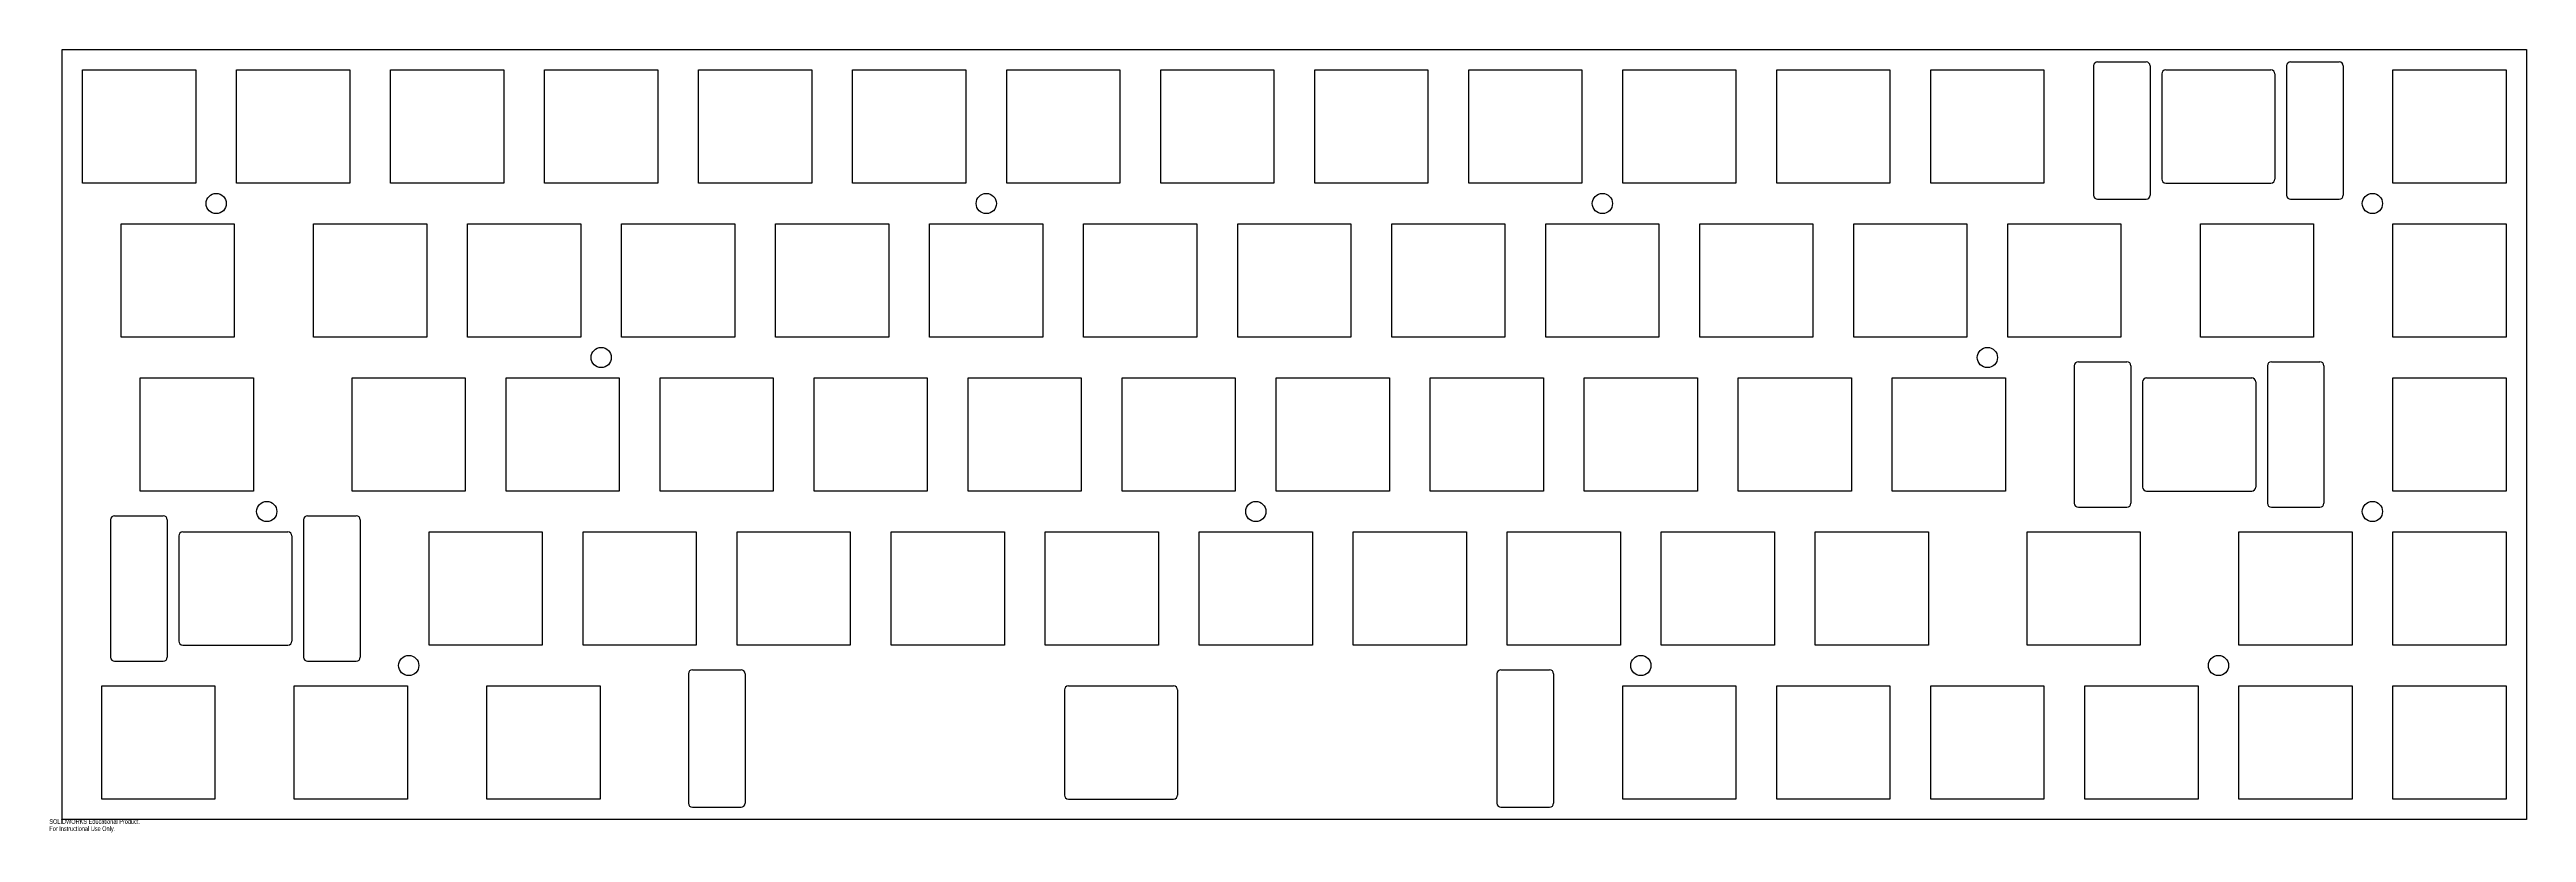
# Model space of a CAD drawing. Header units: inches. Extents: x 0 to 306, y 0 to 97.
import ezdxf

# ---------------------------------------------------------------- set-up
doc = ezdxf.new("R2010")
doc.units = ezdxf.units.IN
doc.header["$MEASUREMENT"] = 0
doc.layers.add('SLD-0', color=179, linetype='Continuous')
doc.layers.add('SLD-0_0', color=179, linetype='Continuous')
doc.styles.add('SLDTEXTSTYLE0', font='TXT', dxfattribs={"width": 0.7})

msp = doc.modelspace()

# ---------------------------------------------------------------- linework, layer by layer
at = {"layer": 'SLD-0'}
for p, q in [((253.34, 95.32), (259.34, 95.32)), ((277.22, 95.32), (283.22, 95.32)), ((252.84, 94.82), (252.84, 78.82)), ((259.84, 94.82), (259.84, 78.82)), ((261.28, 93.82), (261.28, 80.82)), ((261.78, 94.32), (274.78, 94.32)), ((275.28, 93.82), (275.28, 80.82)), ((276.72, 94.82), (276.72, 78.82)), ((283.72, 94.82), (283.72, 78.82)), ((261.78, 80.32), (274.78, 80.32)), ((253.34, 78.32), (259.34, 78.32)), ((277.22, 78.32), (283.22, 78.32)), ((250.96, 58.22), (256.96, 58.22)), ((274.84, 58.22), (280.84, 58.22)), ((250.46, 57.72), (250.46, 40.72)), ((257.46, 57.72), (257.46, 40.72)), ((258.9, 55.72), (258.9, 42.72)), ((259.4, 56.22), (272.4, 56.22)), ((272.9, 55.72), (272.9, 42.72)), ((274.34, 57.72), (274.34, 40.72)), ((281.34, 57.72), (281.34, 40.72)), ((250.96, 40.22), (256.96, 40.22)), ((259.4, 42.22), (272.4, 42.22)), ((274.84, 40.22), (280.84, 40.22)), ((7.58, 38.67), (7.58, 21.67)), ((8.08, 39.17), (14.08, 39.17)), ((14.58, 38.67), (14.58, 21.67)), ((16.51, 37.17), (29.51, 37.17)), ((31.45, 38.67), (31.45, 21.67)), ((31.95, 39.17), (37.95, 39.17)), ((38.45, 38.67), (38.45, 21.67)), ((16.01, 36.67), (16.01, 23.67)), ((30.01, 36.67), (30.01, 23.67)), ((16.51, 23.17), (29.51, 23.17)), ((8.08, 21.17), (14.08, 21.17)), ((31.95, 21.17), (37.95, 21.17)), ((79.05, 19.62), (79.05, 3.62)), ((79.55, 20.12), (85.55, 20.12)), ((86.05, 19.62), (86.05, 3.62)), ((179.05, 19.62), (179.05, 3.62)), ((179.55, 20.12), (185.55, 20.12)), ((186.05, 19.62), (186.05, 3.62)), ((125.55, 17.62), (125.55, 4.62)), ((126.05, 18.12), (139.05, 18.12)), ((139.55, 17.62), (139.55, 4.62)), ((79.55, 3.12), (85.55, 3.12)), ((126.05, 4.12), (139.05, 4.12)), ((179.55, 3.12), (185.55, 3.12))]:
    msp.add_line(p, q, dxfattribs=at)
at = {"layer": 'SLD-0', "color": 179}
for p, q in [((4.11, 94.32), (18.11, 94.32)), ((4.11, 80.32), (4.11, 94.32)), ((18.11, 94.32), (18.11, 80.32)), ((23.16, 94.32), (37.16, 94.32)), ((23.16, 80.32), (23.16, 94.32)), ((37.16, 94.32), (37.16, 80.32)), ((42.21, 94.32), (56.21, 94.32)), ((42.21, 80.32), (42.21, 94.32)), ((56.21, 94.32), (56.21, 80.32)), ((61.26, 94.32), (75.26, 94.32)), ((61.26, 80.32), (61.26, 94.32)), ((75.26, 94.32), (75.26, 80.32)), ((80.31, 94.32), (94.31, 94.32)), ((80.31, 80.32), (80.31, 94.32)), ((94.31, 94.32), (94.31, 80.32)), ((99.36, 94.32), (113.36, 94.32)), ((99.36, 80.32), (99.36, 94.32)), ((113.36, 94.32), (113.36, 80.32)), ((118.41, 94.32), (132.41, 94.32)), ((118.41, 80.32), (118.41, 94.32)), ((132.41, 94.32), (132.41, 80.32)), ((137.46, 94.32), (151.46, 94.32)), ((137.46, 80.32), (137.46, 94.32)), ((151.46, 94.32), (151.46, 80.32)), ((156.51, 94.32), (170.51, 94.32)), ((156.51, 80.32), (156.51, 94.32)), ((170.51, 94.32), (170.51, 80.32)), ((175.56, 94.32), (189.56, 94.32)), ((175.56, 80.32), (175.56, 94.32)), ((189.56, 94.32), (189.56, 80.32)), ((194.61, 94.32), (208.61, 94.32)), ((194.61, 80.32), (194.61, 94.32)), ((208.61, 94.32), (208.61, 80.32)), ((213.66, 94.32), (227.66, 94.32)), ((213.66, 80.32), (213.66, 94.32)), ((227.66, 94.32), (227.66, 80.32)), ((232.71, 94.32), (246.71, 94.32)), ((232.71, 80.32), (232.71, 94.32)), ((246.71, 94.32), (246.71, 80.32)), ((289.86, 94.32), (303.86, 94.32)), ((289.86, 80.32), (289.86, 94.32)), ((303.86, 94.32), (303.86, 80.32)), ((18.11, 80.32), (4.11, 80.32)), ((37.16, 80.32), (23.16, 80.32)), ((56.21, 80.32), (42.21, 80.32)), ((75.26, 80.32), (61.26, 80.32)), ((94.31, 80.32), (80.31, 80.32)), ((113.36, 80.32), (99.36, 80.32)), ((132.41, 80.32), (118.41, 80.32)), ((151.46, 80.32), (137.46, 80.32)), ((170.51, 80.32), (156.51, 80.32)), ((189.56, 80.32), (175.56, 80.32)), ((208.61, 80.32), (194.61, 80.32)), ((227.66, 80.32), (213.66, 80.32)), ((246.71, 80.32), (232.71, 80.32)), ((303.86, 80.32), (289.86, 80.32)), ((8.87, 75.27), (22.87, 75.27)), ((8.87, 61.27), (8.87, 75.27)), ((22.87, 75.27), (22.87, 61.27)), ((32.68, 75.27), (46.68, 75.27)), ((32.68, 61.27), (32.68, 75.27)), ((46.68, 75.27), (46.68, 61.27)), ((51.73, 75.27), (65.73, 75.27)), ((51.73, 61.27), (51.73, 75.27)), ((65.73, 75.27), (65.73, 61.27)), ((70.78, 75.27), (84.78, 75.27)), ((70.78, 61.27), (70.78, 75.27)), ((84.78, 75.27), (84.78, 61.27)), ((89.83, 75.27), (103.83, 75.27)), ((89.83, 61.27), (89.83, 75.27)), ((103.83, 75.27), (103.83, 61.27)), ((108.88, 75.27), (122.88, 75.27)), ((108.88, 61.27), (108.88, 75.27)), ((122.88, 75.27), (122.88, 61.27)), ((127.93, 75.27), (141.93, 75.27)), ((127.93, 61.27), (127.93, 75.27)), ((141.93, 75.27), (141.93, 61.27)), ((146.98, 75.27), (160.98, 75.27)), ((146.98, 61.27), (146.98, 75.27)), ((160.98, 75.27), (160.98, 61.27)), ((166.03, 75.27), (180.03, 75.27)), ((166.03, 61.27), (166.03, 75.27)), ((180.03, 75.27), (180.03, 61.27)), ((185.08, 75.27), (199.08, 75.27)), ((185.08, 61.27), (185.08, 75.27)), ((199.08, 75.27), (199.08, 61.27)), ((204.13, 75.27), (218.13, 75.27)), ((204.13, 61.27), (204.13, 75.27)), ((218.13, 75.27), (218.13, 61.27)), ((223.18, 75.27), (237.18, 75.27)), ((223.18, 61.27), (223.18, 75.27)), ((237.18, 75.27), (237.18, 61.27)), ((242.23, 75.27), (256.23, 75.27)), ((242.23, 61.27), (242.23, 75.27)), ((256.23, 75.27), (256.23, 61.27)), ((266.05, 75.27), (280.05, 75.27)), ((266.05, 61.27), (266.05, 75.27)), ((280.05, 75.27), (280.05, 61.27)), ((289.86, 75.27), (303.86, 75.27)), ((289.86, 61.27), (289.86, 75.27)), ((303.86, 75.27), (303.86, 61.27)), ((22.87, 61.27), (8.87, 61.27)), ((46.68, 61.27), (32.68, 61.27)), ((65.73, 61.27), (51.73, 61.27)), ((84.78, 61.27), (70.78, 61.27)), ((103.83, 61.27), (89.83, 61.27)), ((122.88, 61.27), (108.88, 61.27)), ((141.93, 61.27), (127.93, 61.27)), ((160.98, 61.27), (146.98, 61.27)), ((180.03, 61.27), (166.03, 61.27)), ((199.08, 61.27), (185.08, 61.27)), ((218.13, 61.27), (204.13, 61.27)), ((237.18, 61.27), (223.18, 61.27)), ((256.23, 61.27), (242.23, 61.27)), ((280.05, 61.27), (266.05, 61.27)), ((303.86, 61.27), (289.86, 61.27)), ((11.25, 56.22), (25.25, 56.22)), ((11.25, 42.22), (11.25, 56.22)), ((25.25, 56.22), (25.25, 42.22)), ((37.45, 56.22), (51.44, 56.22)), ((37.45, 42.22), (37.45, 56.22)), ((51.44, 56.22), (51.44, 42.22)), ((56.5, 56.22), (70.49, 56.22)), ((56.5, 42.22), (56.5, 56.22)), ((70.49, 56.22), (70.49, 42.22)), ((75.55, 56.22), (89.54, 56.22)), ((75.55, 42.22), (75.55, 56.22)), ((89.54, 56.22), (89.54, 42.22)), ((94.6, 56.22), (108.59, 56.22)), ((94.6, 42.22), (94.6, 56.22)), ((108.59, 56.22), (108.59, 42.22)), ((113.65, 56.22), (127.64, 56.22)), ((113.65, 42.22), (113.65, 56.22)), ((127.64, 56.22), (127.64, 42.22)), ((132.7, 56.22), (146.69, 56.22)), ((132.7, 42.22), (132.7, 56.22)), ((146.69, 56.22), (146.69, 42.22)), ((151.75, 56.22), (165.75, 56.22)), ((151.75, 42.22), (151.75, 56.22)), ((165.75, 56.22), (165.75, 42.22)), ((170.8, 56.22), (184.79, 56.22)), ((170.8, 42.22), (170.8, 56.22)), ((184.79, 56.22), (184.79, 42.22)), ((189.85, 56.22), (203.84, 56.22)), ((189.85, 42.22), (189.85, 56.22)), ((203.84, 56.22), (203.84, 42.22)), ((208.9, 56.22), (222.9, 56.22)), ((208.9, 42.22), (208.9, 56.22)), ((222.9, 56.22), (222.9, 42.22)), ((227.95, 56.22), (241.94, 56.22)), ((227.95, 42.22), (227.95, 56.22)), ((241.94, 56.22), (241.94, 42.22)), ((289.86, 56.22), (303.86, 56.22)), ((289.86, 42.22), (289.86, 56.22)), ((303.86, 56.22), (303.86, 42.22)), ((25.25, 42.22), (11.25, 42.22)), ((51.44, 42.22), (37.45, 42.22)), ((70.49, 42.22), (56.5, 42.22)), ((89.54, 42.22), (75.55, 42.22)), ((108.59, 42.22), (94.6, 42.22)), ((127.64, 42.22), (113.65, 42.22)), ((146.69, 42.22), (132.7, 42.22)), ((165.75, 42.22), (151.75, 42.22)), ((184.79, 42.22), (170.8, 42.22)), ((203.84, 42.22), (189.85, 42.22)), ((222.9, 42.22), (208.9, 42.22)), ((241.94, 42.22), (227.95, 42.22)), ((303.86, 42.22), (289.86, 42.22)), ((46.97, 37.17), (60.97, 37.17)), ((46.97, 23.17), (46.97, 37.17)), ((60.97, 37.17), (60.97, 23.17)), ((66.02, 37.17), (80.02, 37.17)), ((66.02, 23.17), (66.02, 37.17)), ((80.02, 37.17), (80.02, 23.17)), ((85.07, 37.17), (99.07, 37.17)), ((85.07, 23.17), (85.07, 37.17)), ((99.07, 37.17), (99.07, 23.17)), ((104.12, 37.17), (118.12, 37.17)), ((104.12, 23.17), (104.12, 37.17)), ((118.12, 37.17), (118.12, 23.17)), ((123.17, 37.17), (137.17, 37.17)), ((123.17, 23.17), (123.17, 37.17)), ((137.17, 37.17), (137.17, 23.17)), ((142.22, 37.17), (156.22, 37.17)), ((142.22, 23.17), (142.22, 37.17)), ((156.22, 37.17), (156.22, 23.17)), ((161.27, 37.17), (175.27, 37.17)), ((161.27, 23.17), (161.27, 37.17)), ((175.27, 37.17), (175.27, 23.17)), ((180.32, 37.17), (194.32, 37.17)), ((180.32, 23.17), (180.32, 37.17)), ((194.32, 37.17), (194.32, 23.17)), ((199.37, 37.17), (213.37, 37.17)), ((199.37, 23.17), (199.37, 37.17)), ((213.37, 37.17), (213.37, 23.17)), ((218.42, 37.17), (232.42, 37.17)), ((218.42, 23.17), (218.42, 37.17)), ((232.42, 37.17), (232.42, 23.17)), ((244.61, 37.17), (258.62, 37.17)), ((244.61, 23.17), (244.61, 37.17)), ((258.62, 37.17), (258.62, 23.17)), ((270.81, 37.17), (284.81, 37.17)), ((270.81, 23.17), (270.81, 37.17)), ((284.81, 37.17), (284.81, 23.17)), ((289.86, 37.17), (303.86, 37.17)), ((289.86, 23.17), (289.86, 37.17)), ((303.86, 37.17), (303.86, 23.17)), ((60.97, 23.17), (46.97, 23.17)), ((80.02, 23.17), (66.02, 23.17)), ((99.07, 23.17), (85.07, 23.17)), ((118.12, 23.17), (104.12, 23.17)), ((137.17, 23.17), (123.17, 23.17)), ((156.22, 23.17), (142.22, 23.17)), ((175.27, 23.17), (161.27, 23.17)), ((194.32, 23.17), (180.32, 23.17)), ((213.37, 23.17), (199.37, 23.17)), ((232.42, 23.17), (218.42, 23.17)), ((258.62, 23.17), (244.61, 23.17)), ((284.81, 23.17), (270.81, 23.17)), ((303.86, 23.17), (289.86, 23.17)), ((6.49, 18.12), (20.49, 18.12)), ((6.49, 4.12), (6.49, 18.12)), ((20.49, 18.12), (20.49, 4.12)), ((30.3, 18.12), (44.3, 18.12)), ((30.3, 4.12), (30.3, 18.12)), ((44.3, 18.12), (44.3, 4.12)), ((54.11, 18.12), (68.11, 18.12)), ((54.11, 4.12), (54.11, 18.12)), ((68.11, 18.12), (68.11, 4.12)), ((194.61, 18.12), (208.61, 18.12)), ((194.61, 4.12), (194.61, 18.12)), ((208.61, 18.12), (208.61, 4.12)), ((213.66, 18.12), (227.66, 18.12)), ((213.66, 4.12), (213.66, 18.12)), ((227.66, 18.12), (227.66, 4.12)), ((232.71, 18.12), (246.71, 18.12)), ((232.71, 4.12), (232.71, 18.12)), ((246.71, 18.12), (246.71, 4.12)), ((251.76, 18.12), (265.76, 18.12)), ((251.76, 4.12), (251.76, 18.12)), ((265.76, 18.12), (265.76, 4.12)), ((270.81, 18.12), (284.81, 18.12)), ((270.81, 4.12), (270.81, 18.12)), ((284.81, 18.12), (284.81, 4.12)), ((289.86, 18.12), (303.86, 18.12)), ((289.86, 4.12), (289.86, 18.12)), ((303.86, 18.12), (303.86, 4.12)), ((20.49, 4.12), (6.49, 4.12)), ((44.3, 4.12), (30.3, 4.12)), ((68.11, 4.12), (54.11, 4.12)), ((208.61, 4.12), (194.61, 4.12)), ((227.66, 4.12), (213.66, 4.12)), ((246.71, 4.12), (232.71, 4.12)), ((265.76, 4.12), (251.76, 4.12)), ((284.81, 4.12), (270.81, 4.12)), ((303.86, 4.12), (289.86, 4.12))]:
    msp.add_line(p, q, dxfattribs=at)
at = {"layer": 'SLD-0'}
for centre in [(20.64, 77.79), (115.89, 77.79), (192.09, 77.79), (287.33, 77.79), (68.26, 58.74), (239.71, 58.74), (26.89, 39.69), (149.22, 39.69), (287.33, 39.69), (44.45, 20.64), (196.85, 20.64), (268.29, 20.64)]:
    msp.add_circle(centre, 1.25, dxfattribs=at)
for centre, start, end in [((253.34, 94.82), 90, 180), ((259.34, 94.82), 0, 90), ((277.22, 94.82), 90, 180), ((283.22, 94.82), 0, 90), ((261.78, 93.82), 90, 180), ((274.78, 93.82), 0, 90), ((261.78, 80.82), 180, 270), ((274.78, 80.82), 270, 0), ((253.34, 78.82), 180, 270), ((259.34, 78.82), 270, 0), ((277.22, 78.82), 180, 270), ((283.22, 78.82), 270, 0), ((250.96, 57.72), 90, 180), ((256.96, 57.72), 0, 90), ((274.84, 57.72), 90, 180), ((280.84, 57.72), 0, 90), ((259.4, 55.72), 90, 180), ((272.4, 55.72), 0, 90), ((250.96, 40.72), 180, 270), ((256.96, 40.72), 270, 0), ((259.4, 42.72), 180, 270), ((272.4, 42.72), 270, 0), ((274.84, 40.72), 180, 270), ((280.84, 40.72), 270, 0), ((8.08, 38.67), 90, 180), ((14.08, 38.67), 0, 90), ((16.51, 36.67), 90, 180), ((29.51, 36.67), 0, 90), ((31.95, 38.67), 90, 180), ((37.95, 38.67), 0, 90), ((8.08, 21.67), 180, 270), ((14.08, 21.67), 270, 0), ((16.51, 23.67), 180, 270), ((29.51, 23.67), 270, 0), ((31.95, 21.67), 180, 270), ((37.95, 21.67), 270, 0), ((79.55, 19.62), 90, 180), ((85.55, 19.62), 0, 90), ((179.55, 19.62), 90, 180), ((185.55, 19.62), 0, 90), ((126.05, 17.62), 90, 180), ((139.05, 17.62), 0, 90), ((79.55, 3.62), 180, 270), ((85.55, 3.62), 270, 0), ((126.05, 4.62), 180, 270), ((139.05, 4.62), 270, 0), ((179.55, 3.62), 180, 270), ((185.55, 3.62), 270, 0)]:
    msp.add_arc(centre, 0.5, start, end, dxfattribs=at)
at = {"layer": 'SLD-0_0'}
for p, q in [((1.58, 1.59), (1.58, 96.84)), ((1.58, 96.84), (306.38, 96.84)), ((306.38, 96.84), (306.38, 1.59)), ((306.38, 1.59), (1.58, 1.59))]:
    msp.add_line(p, q, dxfattribs=at)

# ---------------------------------------------------------------- texts
at = {"color": 7, "linetype": 'Continuous', "char_height": 0.5882, "attachment_point": 1, "style": 'SLDTEXTSTYLE0'}
for s, insert in [('SOLIDWORKS Educational Product.', (0, 1.64)), ('For Instructional Use Only.', (0, 0.76))]:
    msp.add_mtext(s, dxfattribs=dict(at, insert=insert))

doc.saveas('drawing.dxf')
